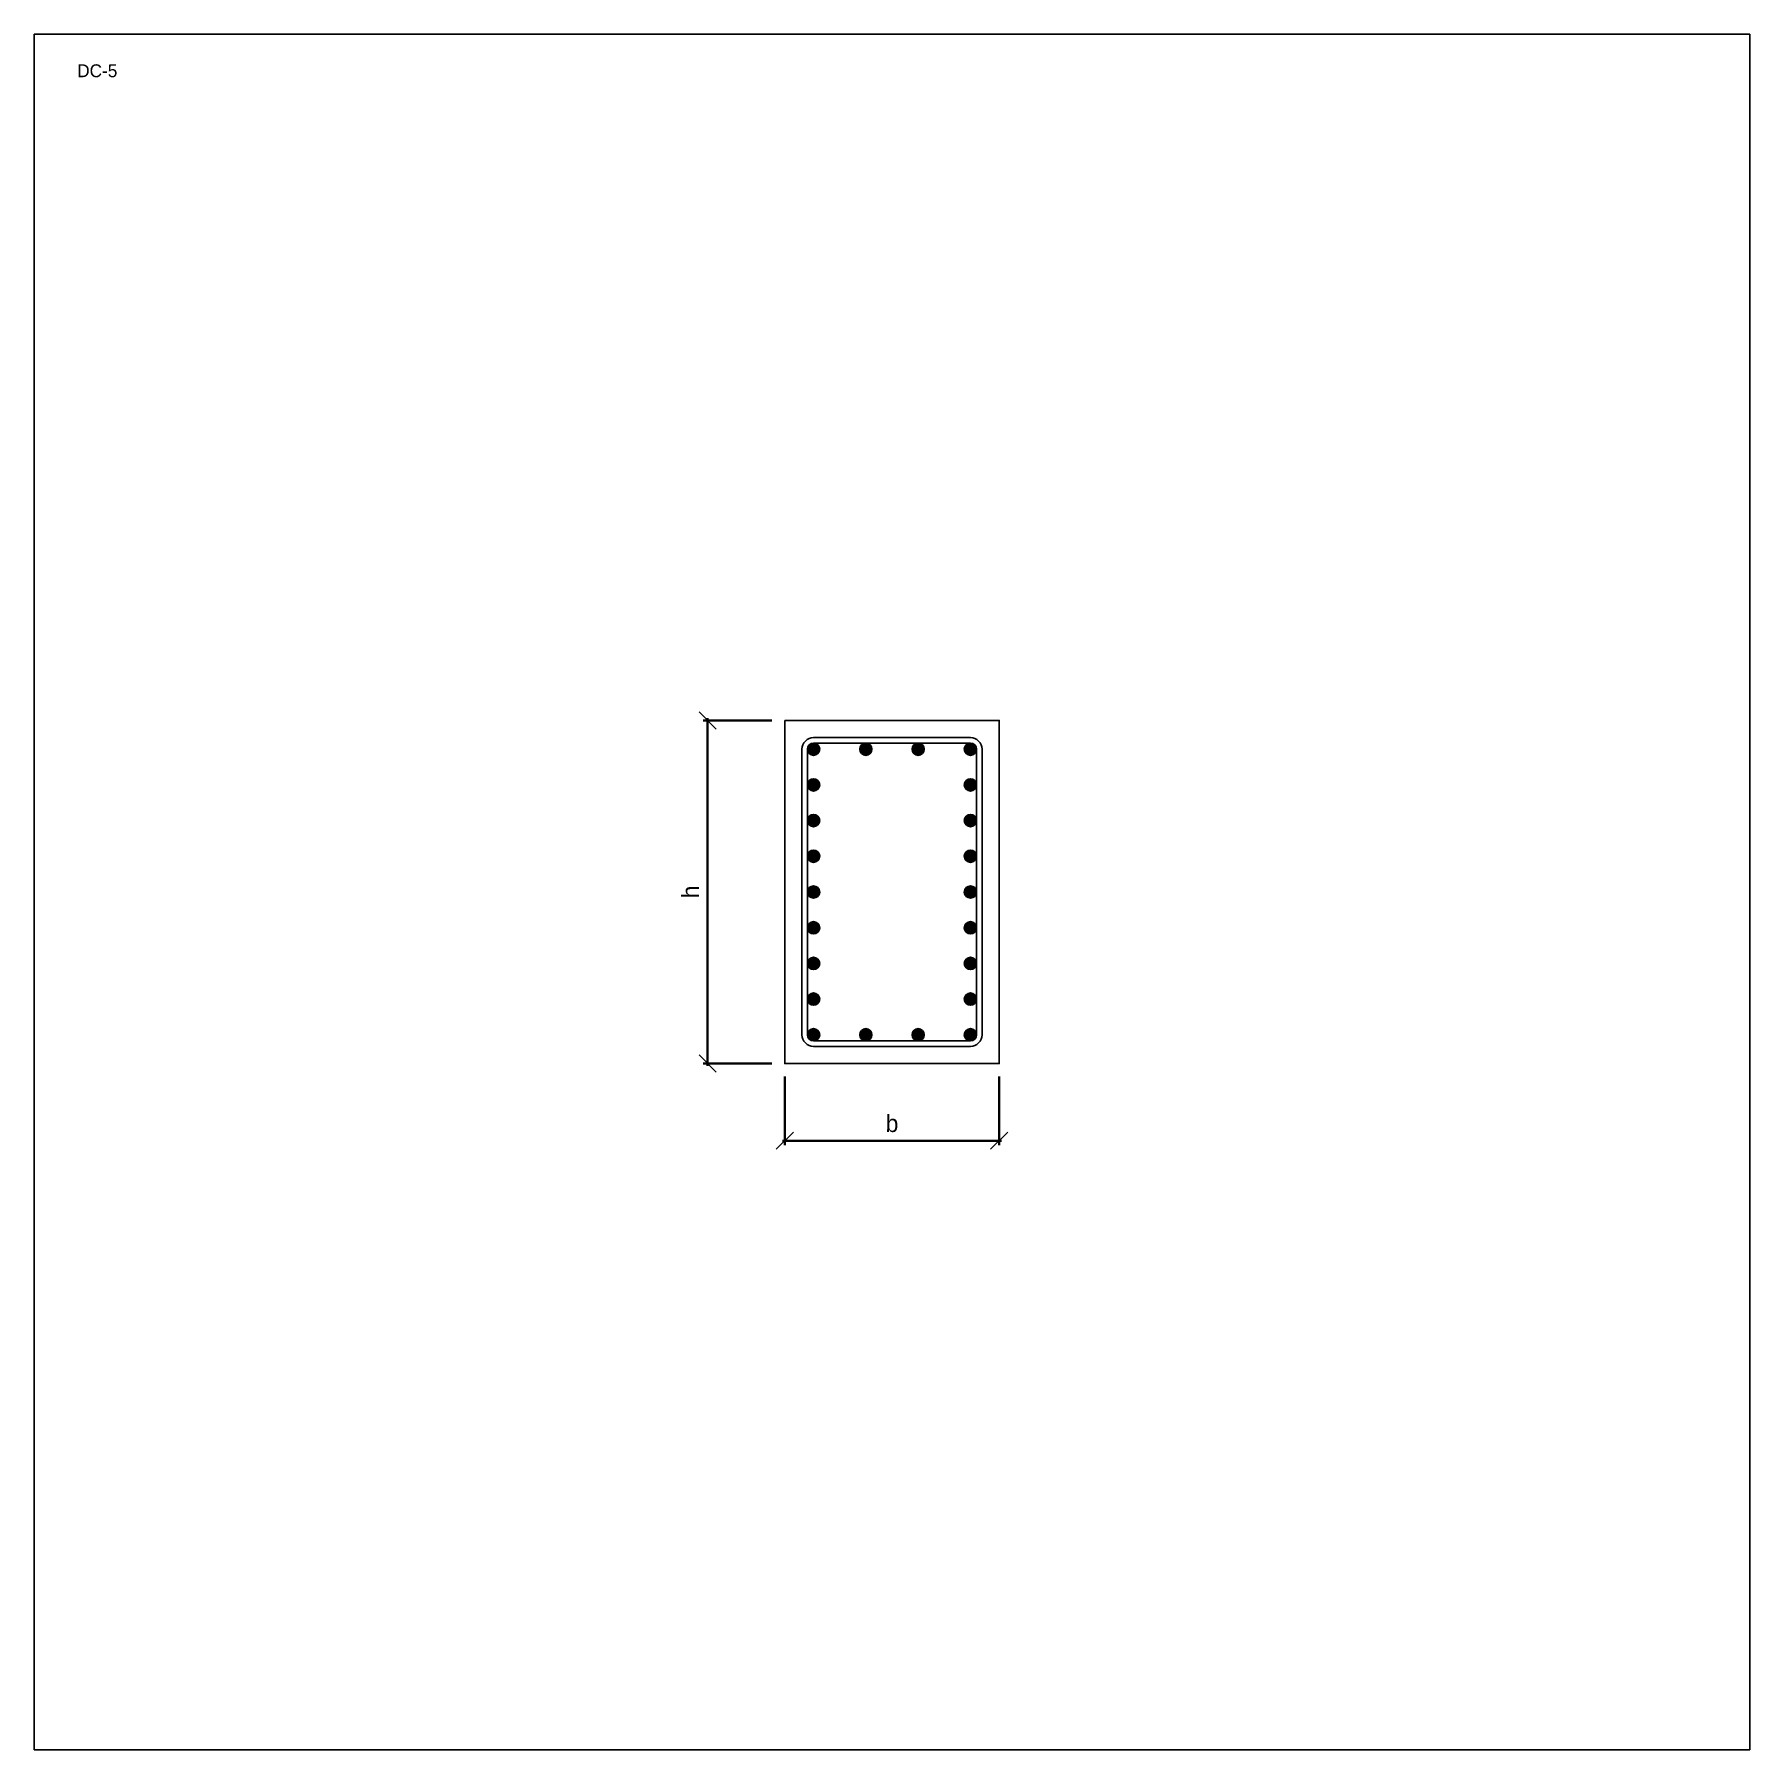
# Model space of a CAD drawing. Header units: metres. Extents: x 100 to 4100, y -23900 to 100.
# Drawn here: x 100 to 4100, y -19900 to -15900 of the extents above; entities that cross this region are included whole.
import ezdxf

# ---------------------------------------------------------------- set-up
doc = ezdxf.new("R2010")
doc.units = ezdxf.units.M
for name, color, linetype in [('Column', 3, 'Continuous'), ('DetailArea', 7, 'Continuous'), ('Rebar', 1, 'Continuous')]:
    doc.layers.add(name, color=color, linetype=linetype)
doc.styles.add('LiberationSerif', font='LiberationSerif-Regular.ttf')
doc.styles.add('OpenSansCondensed-Light', font='OpenSansCondensed-Light.ttf')
doc.dimstyles.new('EZDXF', dxfattribs={"dimtxt": 0.25, "dimasz": 0.175, "dimexe": 0.375, "dimexo": 0.125, "dimgap": 0.1, "dimtad": 1, "dimlfac": 100, "dimzin": 12, "dimdsep": 46, "dimtxsty": 'OpenSansCondensed-Light', "dimblk": 'ARCHTICK', "dimcen": 2.5, "dimazin": 3, "dimtfac": 0.5, "dimtmove": 2, "dimatfit": 3})

msp = doc.modelspace()

# ---------------------------------------------------------------- texts
at = {"style": 'LiberationSerif'}
msp.add_text('DC-5', height=30, dxfattribs=at).set_placement((200, -16000))

# ---------------------------------------------------------------- blocks, each defined once
blk = doc.blocks.new('_ARCHTICK')
at = {"color": 0, "linetype": 'BYBLOCK', "const_width": 0.15}
blk.add_lwpolyline([(-0.5, -0.5), (0.5, 0.5)], dxfattribs=at)

# ---------------------------------------------------------------- dimensions: what is measured, and where the dimension line sits
msp.add_linear_dim(base=(1670, -18300), p1=(1850, -18300), p2=(1850, -17500), angle=90, text='h', dimstyle='EZDXF', override={"dimtxt": 40, "dimexe": 10, "dimexo": 30, "dimgap": 20, "dimtxsty": 'LiberationSerif', "dimtsz": 20, "dimdle": 5, "dimclrd": 1, "dimclre": 1, "dimclrt": 1, "dimlwd": 35, "dimlwe": 35}).render()
msp.add_linear_dim(base=(1850, -18480), p1=(1850, -18300), p2=(2350, -18300), text='b', dimstyle='EZDXF', override={"dimtxt": 40, "dimexe": 10, "dimexo": 30, "dimgap": 20, "dimtxsty": 'LiberationSerif', "dimtsz": 20, "dimdle": 5, "dimclrd": 1, "dimclre": 1, "dimclrt": 1, "dimlwd": 35, "dimlwe": 35}).render()

# ---------------------------------------------------------------- hatches: boundary and pattern name
h = msp.add_hatch(color=1)
h.dxf.hatch_style = 1
edge = h.paths.add_edge_path()
edge.add_ellipse((1917.025, -17567.025), major_axis=(14.325, 0), ratio=1, start_angle=0, end_angle=360)
h = msp.add_hatch(color=1)
h.dxf.hatch_style = 1
edge = h.paths.add_edge_path()
edge.add_ellipse((2039.00833, -17567.025), major_axis=(14.325, 0), ratio=1, start_angle=0, end_angle=360)
h = msp.add_hatch(color=1)
h.dxf.hatch_style = 1
edge = h.paths.add_edge_path()
edge.add_ellipse((2160.99167, -17567.025), major_axis=(14.325, 0), ratio=1, start_angle=0, end_angle=360)
h = msp.add_hatch(color=1)
h.dxf.hatch_style = 1
edge = h.paths.add_edge_path()
edge.add_ellipse((2282.975, -17567.025), major_axis=(14.325, 0), ratio=1, start_angle=0, end_angle=360)
h = msp.add_hatch(color=1)
h.dxf.hatch_style = 1
edge = h.paths.add_edge_path()
edge.add_ellipse((1917.025, -17650.26875), major_axis=(14.325, 0), ratio=1, start_angle=0, end_angle=360)
h = msp.add_hatch(color=1)
h.dxf.hatch_style = 1
edge = h.paths.add_edge_path()
edge.add_ellipse((2282.975, -17650.26875), major_axis=(14.325, 0), ratio=1, start_angle=0, end_angle=360)
h = msp.add_hatch(color=1)
h.dxf.hatch_style = 1
edge = h.paths.add_edge_path()
edge.add_ellipse((1917.025, -17733.5125), major_axis=(14.325, 0), ratio=1, start_angle=0, end_angle=360)
h = msp.add_hatch(color=1)
h.dxf.hatch_style = 1
edge = h.paths.add_edge_path()
edge.add_ellipse((2282.975, -17733.5125), major_axis=(14.325, 0), ratio=1, start_angle=0, end_angle=360)
h = msp.add_hatch(color=1)
h.dxf.hatch_style = 1
edge = h.paths.add_edge_path()
edge.add_ellipse((1917.025, -17816.75625), major_axis=(14.325, 0), ratio=1, start_angle=0, end_angle=360)
h = msp.add_hatch(color=1)
h.dxf.hatch_style = 1
edge = h.paths.add_edge_path()
edge.add_ellipse((2282.975, -17816.75625), major_axis=(14.325, 0), ratio=1, start_angle=0, end_angle=360)
h = msp.add_hatch(color=1)
h.dxf.hatch_style = 1
edge = h.paths.add_edge_path()
edge.add_ellipse((1917.025, -17900), major_axis=(14.325, 0), ratio=1, start_angle=0, end_angle=360)
h = msp.add_hatch(color=1)
h.dxf.hatch_style = 1
edge = h.paths.add_edge_path()
edge.add_ellipse((2282.975, -17900), major_axis=(14.325, 0), ratio=1, start_angle=0, end_angle=360)
h = msp.add_hatch(color=1)
h.dxf.hatch_style = 1
edge = h.paths.add_edge_path()
edge.add_ellipse((1917.025, -17983.24375), major_axis=(14.325, 0), ratio=1, start_angle=0, end_angle=360)
h = msp.add_hatch(color=1)
h.dxf.hatch_style = 1
edge = h.paths.add_edge_path()
edge.add_ellipse((2282.975, -17983.24375), major_axis=(14.325, 0), ratio=1, start_angle=0, end_angle=360)
h = msp.add_hatch(color=1)
h.dxf.hatch_style = 1
edge = h.paths.add_edge_path()
edge.add_ellipse((1917.025, -18066.4875), major_axis=(14.325, 0), ratio=1, start_angle=0, end_angle=360)
h = msp.add_hatch(color=1)
h.dxf.hatch_style = 1
edge = h.paths.add_edge_path()
edge.add_ellipse((2282.975, -18066.4875), major_axis=(14.325, 0), ratio=1, start_angle=0, end_angle=360)
h = msp.add_hatch(color=1)
h.dxf.hatch_style = 1
edge = h.paths.add_edge_path()
edge.add_ellipse((1917.025, -18149.73125), major_axis=(14.325, 0), ratio=1, start_angle=0, end_angle=360)
h = msp.add_hatch(color=1)
h.dxf.hatch_style = 1
edge = h.paths.add_edge_path()
edge.add_ellipse((2282.975, -18149.73125), major_axis=(14.325, 0), ratio=1, start_angle=0, end_angle=360)
h = msp.add_hatch(color=1)
h.dxf.hatch_style = 1
edge = h.paths.add_edge_path()
edge.add_ellipse((1917.025, -18232.975), major_axis=(14.325, 0), ratio=1, start_angle=0, end_angle=360)
h = msp.add_hatch(color=1)
h.dxf.hatch_style = 1
edge = h.paths.add_edge_path()
edge.add_ellipse((2039.00833, -18232.975), major_axis=(14.325, 0), ratio=1, start_angle=0, end_angle=360)
h = msp.add_hatch(color=1)
h.dxf.hatch_style = 1
edge = h.paths.add_edge_path()
edge.add_ellipse((2160.99167, -18232.975), major_axis=(14.325, 0), ratio=1, start_angle=0, end_angle=360)
h = msp.add_hatch(color=1)
h.dxf.hatch_style = 1
edge = h.paths.add_edge_path()
edge.add_ellipse((2282.975, -18232.975), major_axis=(14.325, 0), ratio=1, start_angle=0, end_angle=360)

# ---------------------------------------------------------------- linework, layer by layer
at = {"layer": 'Column'}
msp.add_lwpolyline([(1850, -17500), (2350, -17500), (2350, -18300), (1850, -18300), (1850, -17500)], dxfattribs=at)
at = {"layer": 'DetailArea'}
msp.add_lwpolyline([(100, -15900), (4100, -15900), (4100, -19900), (100, -19900), (100, -15900)], dxfattribs=at)
at = {"layer": 'Rebar'}
for points in [[(1917.025, -17540), (2282.975, -17540)], [(1917.025, -17552.7), (2282.975, -17552.7)], [(1890, -17567.025), (1890, -18232.975)], [(1902.7, -17567.025), (1902.7, -18232.975)], [(2297.3, -17567.025), (2297.3, -18232.975)], [(2310, -17567.025), (2310, -18232.975)], [(1917.025, -18247.3), (2282.975, -18247.3)], [(1917.025, -18260), (2282.975, -18260)]]:
    msp.add_lwpolyline(points, dxfattribs=at)
for centre in [(1917.025, -17567.025), (2039.00833, -17567.025), (2160.99167, -17567.025), (2282.975, -17567.025), (1917.025, -17650.26875), (2282.975, -17650.26875), (1917.025, -17733.5125), (2282.975, -17733.5125), (1917.025, -17816.75625), (2282.975, -17816.75625), (1917.025, -17900), (2282.975, -17900), (1917.025, -17983.24375), (2282.975, -17983.24375), (1917.025, -18066.4875), (2282.975, -18066.4875), (1917.025, -18149.73125), (2282.975, -18149.73125), (1917.025, -18232.975), (2039.00833, -18232.975), (2160.99167, -18232.975), (2282.975, -18232.975)]:
    msp.add_circle(centre, 14.325, dxfattribs=at)
for centre, start, end in [((1917.025, -17567.025), 90, 180), ((2282.975, -17567.025), 0, 90), ((1917.025, -18232.975), 180, 270), ((2282.975, -18232.975), 270, 0)]:
    msp.add_arc(centre, 27.025, start, end, dxfattribs=at)

msp.set_redraw_order([(e.dxf.handle, doc.entitydb.next_handle()) for e in msp.query("TEXT MTEXT ATTDEF DIMENSION ARC_DIMENSION")])  # texts and dimensions are drawn at this point

doc.saveas('drawing.dxf')
